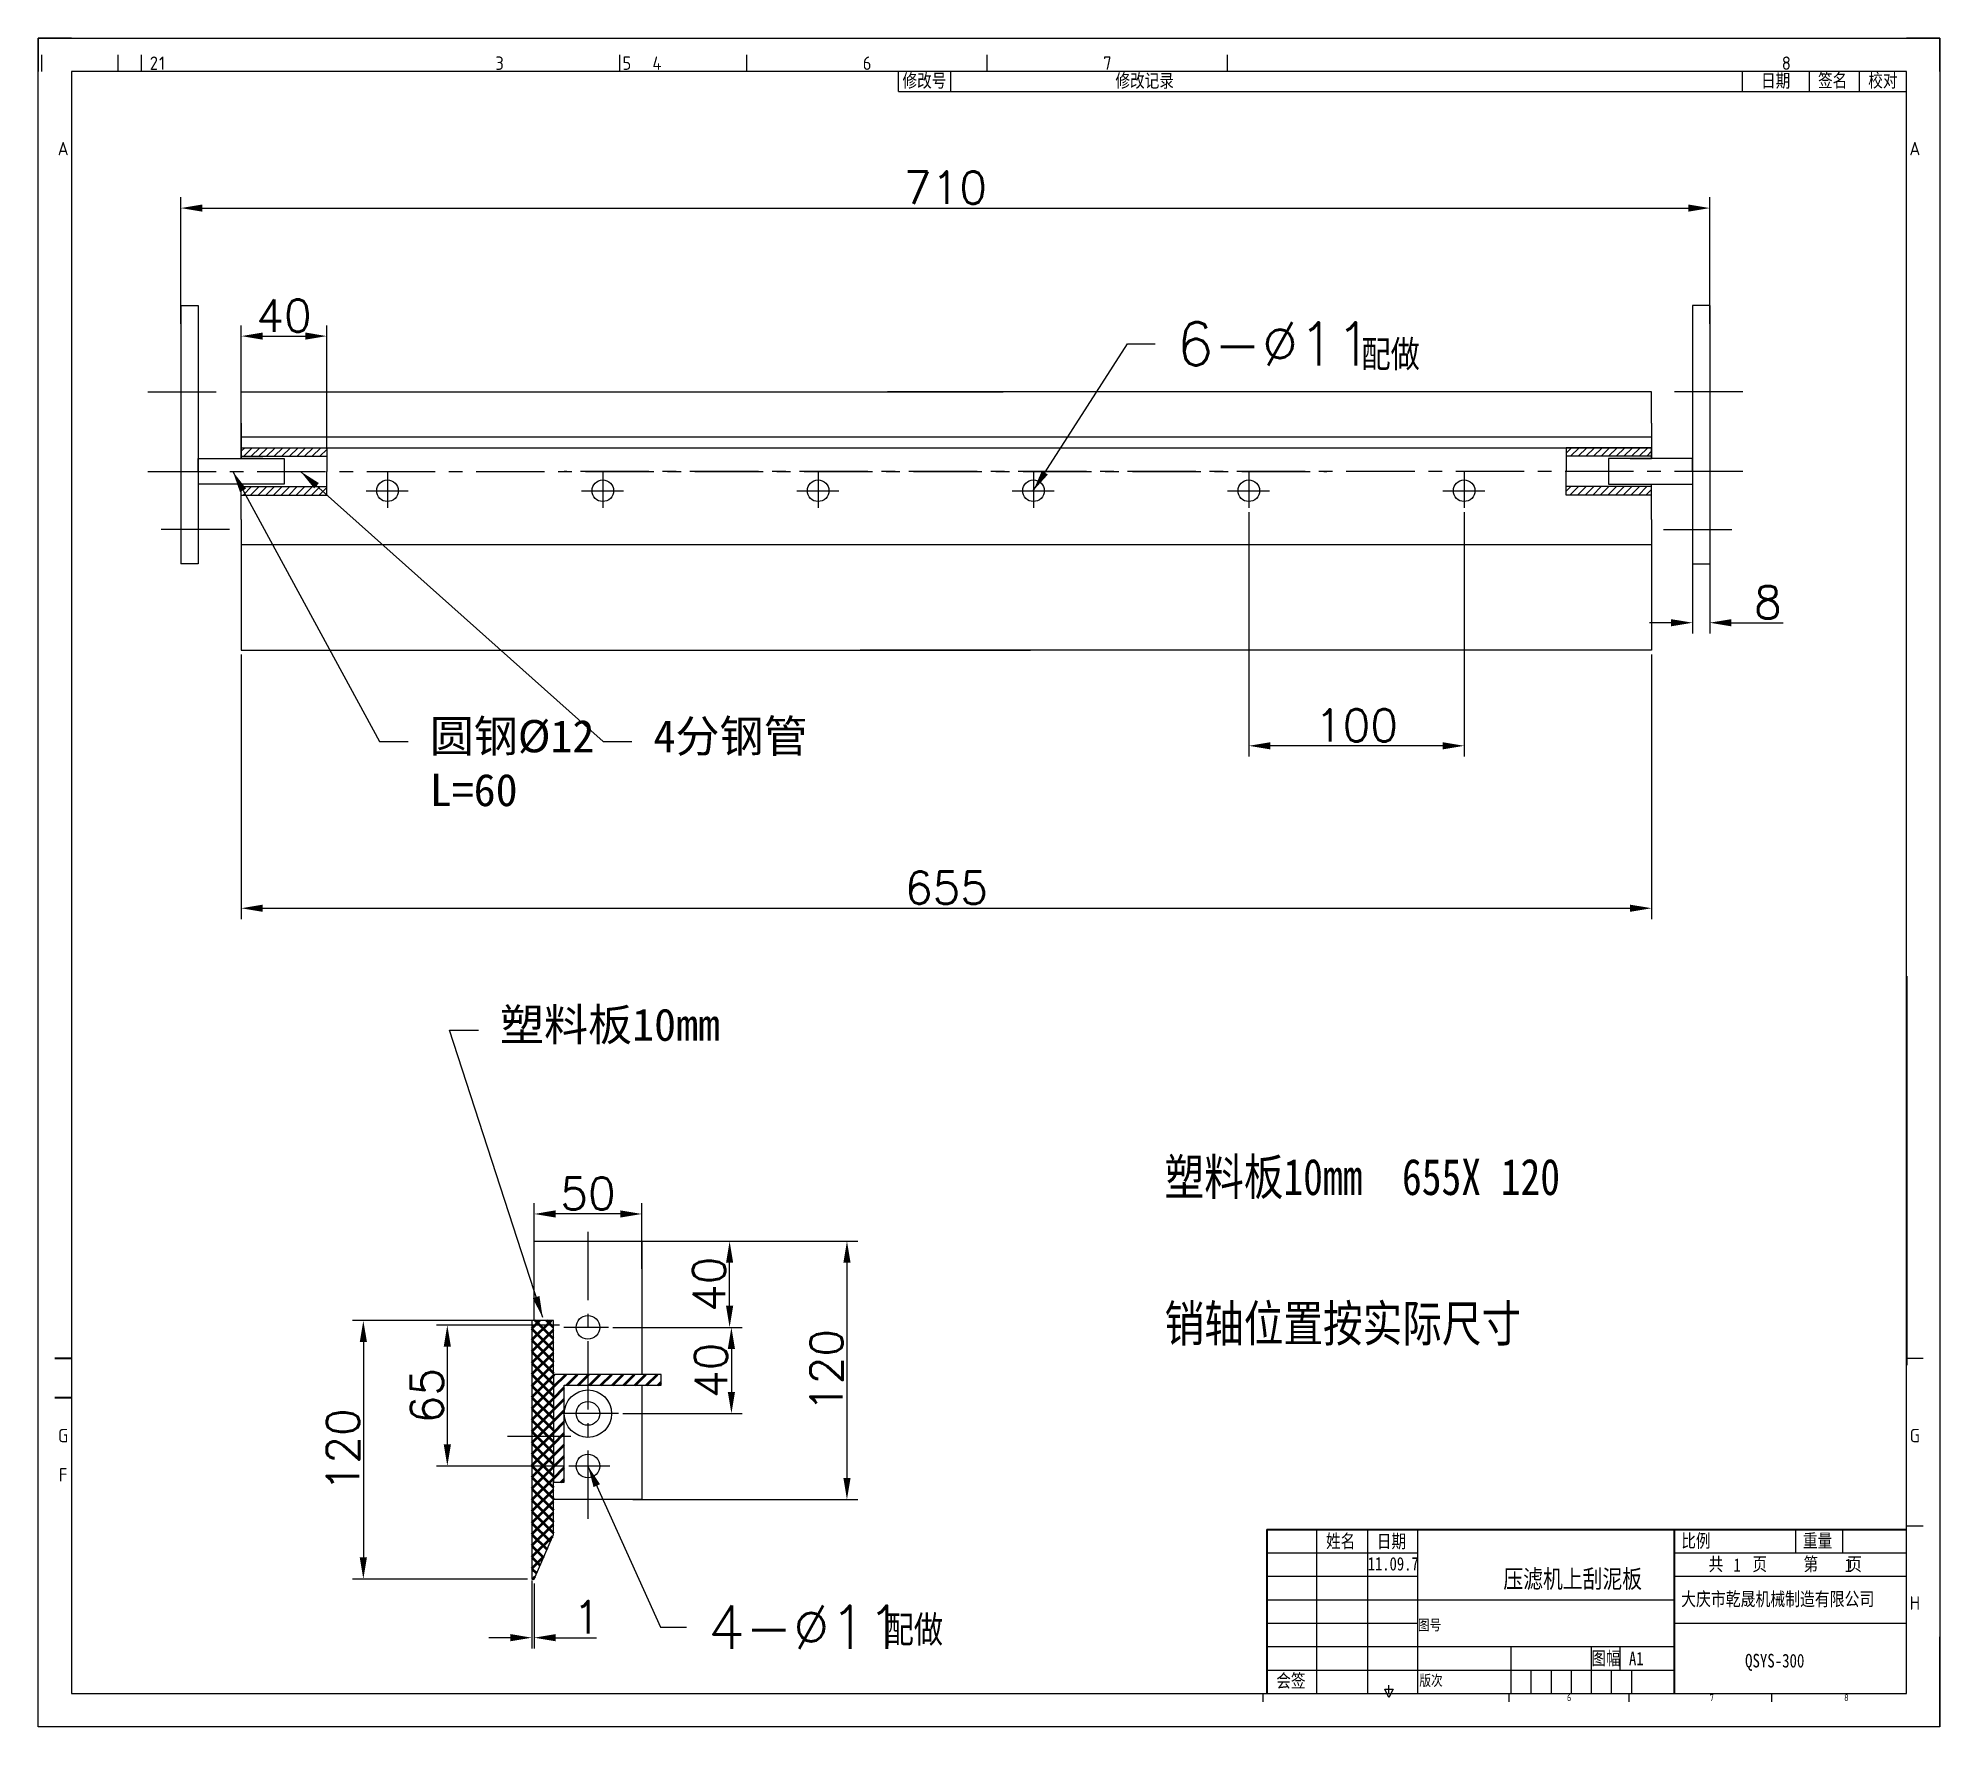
# Model space of a CAD drawing. Header units: inches. Extents: x -166203 to -65610, y -6981 to 11093.
# Drawn here: x -90611 to -89728, y -186 to 598 of the extents above; entities that cross this region are included whole.
import ezdxf
from ezdxf.enums import TextEntityAlignment as Align

# ---------------------------------------------------------------- set-up
doc = ezdxf.new("R2010")
doc.units = ezdxf.units.IN
doc.header["$MEASUREMENT"] = 0
doc.linetypes.add('CENTERX2', pattern=[101.6, 63.5, -12.7, 12.7, -12.7])
doc.layers.get('0').update_dxf_attribs({"lineweight": 25})
doc.layers.get('Defpoints').update_dxf_attribs({"color": 5})
doc.layers.add('BODY', color=4, linetype='Continuous', lineweight=50)
doc.layers.add('图层2', color=3, linetype='Continuous', lineweight=40)
doc.layers.add('FRAME035', color=2, linetype='Continuous')
doc.layers.add('中心线', color=1, linetype='CENTERX2')
doc.styles.add('ISOCP', font='isocp.shx')
doc.styles.get("Standard").update_dxf_attribs({"font": 'txt.shx', "bigfont": 'whgtxt.shx'})
doc.styles.add('STYLE1', font='SIMFANG.TTF', dxfattribs={"width": 0.8, "height": 4})
doc.dimstyles.get("Standard").update_dxf_attribs({"dimtxt": 15, "dimasz": 10, "dimexe": 5, "dimexo": 2, "dimgap": 2, "dimtad": 1, "dimdec": 0, "dimzin": 0, "dimdsep": 46, "dimtxsty": 'Standard', "dimcen": 0.09, "dimclrd": 4, "dimclre": 4, "dimclrt": 4, "dimadec": 1, "dimazin": 0, "dimtfac": 1, "dimtdec": 0, "dimtofl": 0, "dimtmove": 0, "dimatfit": 3, "dimfxl": 0, "dimtolj": 1, "dimtzin": 0, "dimarcsym": 0})

msp = doc.modelspace()

# ---------------------------------------------------------------- texts
at = {"color": 3, "linetype": 'Continuous', "style": 'ISOCP'}
for s, height, p in [('2', 6.22, (-90557.01, 586.69)), ('1', 6.22, (-90553.23, 586.69)), ('3', 6.22, (-90396.46, 586.69)), ('5', 6.22, (-90337.37, 586.69)), ('4', 6.22, (-90323.38, 586.69)), ('6', 6.22, (-90225.78, 586.69)), ('7', 6.22, (-90114.2, 586.69)), ('8', 6.22, (-89798.91, 586.69)), ('A', 6.22, (-90599.15, 547.03)), ('A', 6.22, (-89739.23, 547.03)), ('G', 6.22, (-89739.23, -50.59)), ('H', 6.22, (-89739.23, -128.35)), ('6', 3.11, (-89899.77, -172.28)), ('7', 3.11, (-89833.54, -172.28)), ('8', 3.11, (-89771.01, -172.28))]:
    msp.add_text(s, height=height, dxfattribs=at).set_placement(p, align=Align.MIDDLE)
at = {"color": 3, "linetype": 'Continuous', "style": 'STYLE1', "width": 0.8}
for s, height, p in [('修改号', 6.221, (-90209.35, 575.47)), ('修改记录', 6.221, (-90110.47, 575.47)), ('日期', 6.221, (-89810.65, 575.47)), ('签名', 6.221, (-89784.19, 575.57)), ('校对', 6.221, (-89760.86, 575.54)), ('配做', 12.442, (-89996.26, 445.44)), ('塑料板10mm  655X 120', 16.8609, (-90087.65, 61.12)), ('销轴位置按实际尺寸', 16.861, (-90087.65, -6.95)), ('姓名', 6.221, (-90012.66, -102.67)), ('日期', 6.221, (-89989.09, -102.77)), ('比例', 6.221, (-89847.68, -102.53)), ('重量', 6.221, (-89791.18, -102.5)), ('11.09.7', 6.221, (-89993.32, -113.24)), ('压滤机上刮泥板', 8.43, (-89930.32, -121.35)), ('1', 6.22, (-89823.42, -113.83)), ('1', 6.22, (-89771.8, -113.97)), ('大庆市乾晟机械制造有限公司', 6.3228, (-89847.75, -129.63)), ('配做', 12.442, (-90217.68, -146.8)), ('图号', 4.977, (-89970, -141.02)), ('图幅', 6.221, (-89889.45, -157.1)), ('A1', 6.221, (-89871.98, -157.21)), ('QSYS-300', 6.323, (-89818.06, -158.27)), ('会签', 6.221, (-90035.78, -167.53)), ('版次', 4.977, (-89969.35, -166.76))]:
    msp.add_text(s, height=height, dxfattribs=at).set_placement(p)
at = {"color": 2, "linetype": 'Continuous', "style": 'STYLE1', "width": 0.8}
msp.add_text('共    页     第    页', height=6.2208, dxfattribs=at).set_placement((-89834.98, -113.36))
at = {"color": 4, "ltscale": 0.5, "attachment_point": 1}
for s, insert, char_height, width in [('\\A1;6-%%c11', (-90082.03, 466.35), 20, 25), ('{\\fSimSun|b0|i0|c134|p2;圆钢%%c12 L=60}', (-90428.91, 281.7), 15, 105.5686), ('{\\fSimSun|b0|i0|c134|p2;4分钢管}', (-90324.99, 281.7), 15, 105.5686), ('{\\fSimSun|b0|i0|c134|p2;塑料板10mm}', (-90396.3, 147.72), 15, 183.4231), ('\\A1;4-%%C11', (-90299.73, -129.55), 20, 25)]:
    msp.add_mtext(s, dxfattribs=dict(at, insert=insert, char_height=char_height, width=width))
at = {"layer": '图层2', "color": 3, "linetype": 'Continuous', "style": 'ISOCP'}
for s, p in [('G', (-90599.15, -50.59)), ('F', (-90599.15, -68.83))]:
    msp.add_text(s, height=6.22, dxfattribs=at).set_placement(p, align=Align.MIDDLE)

# ---------------------------------------------------------------- blocks, each defined once
blk = doc.blocks.new('*D246')
at = {"color": 4, "lineweight": -2, "ltscale": 0.5}
for p, q in [((-90516.45, 312.14), (-90516.45, 189.28)), ((-89861.45, 312.14), (-89861.45, 189.28)), ((-90506.45, 194.28), (-89871.45, 194.28))]:
    blk.add_line(p, q, dxfattribs=at)
at = {"color": 4, "ltscale": 0.5}
for points in [[(-90506.45, 195.94), (-90506.45, 192.61), (-90516.45, 194.28)], [(-89871.45, 195.94), (-89871.45, 192.61), (-89861.45, 194.28)]]:
    blk.add_solid(points, dxfattribs=at)
at = {"layer": 'Defpoints', "color": 0, "ltscale": 0.5}
for p in [(-90516.45, 314.14), (-89861.45, 314.14), (-89861.45, 194.28)]:
    blk.add_point(p, dxfattribs=at)
at = {"color": 4, "ltscale": 0.5, "insert": (-90188.95, 203.78), "char_height": 15, "attachment_point": 5}
blk.add_mtext('\\A1;655', dxfattribs=at)
blk = doc.blocks.new('*D247')
at = {"color": 4, "lineweight": -2, "ltscale": 0.5}
for p, q in [((-90544.45, 465.58), (-90544.45, 524.4)), ((-89834.45, 465.58), (-89834.45, 524.4)), ((-90534.45, 519.4), (-89844.45, 519.4))]:
    blk.add_line(p, q, dxfattribs=at)
at = {"color": 4, "ltscale": 0.5}
for points in [[(-90534.45, 521.07), (-90534.45, 517.73), (-90544.45, 519.4)], [(-89844.45, 521.07), (-89844.45, 517.73), (-89834.45, 519.4)]]:
    blk.add_solid(points, dxfattribs=at)
at = {"layer": 'Defpoints', "color": 0, "ltscale": 0.5}
for p in [(-89834.45, 519.4), (-90544.45, 463.58), (-89834.45, 463.58)]:
    blk.add_point(p, dxfattribs=at)
at = {"color": 4, "ltscale": 0.5, "insert": (-90189.45, 528.9), "char_height": 15, "attachment_point": 5}
blk.add_mtext('\\A1;710', dxfattribs=at)
blk = doc.blocks.new('*D249')
at = {"color": 4, "lineweight": -2, "ltscale": 0.5}
for p, q in [((-90048.54, 378.14), (-90048.54, 264.7)), ((-89948.54, 378.14), (-89948.54, 264.7)), ((-89958.54, 269.7), (-90038.54, 269.7))]:
    blk.add_line(p, q, dxfattribs=at)
at = {"color": 4, "ltscale": 0.5}
for points in [[(-90038.54, 271.37), (-90038.54, 268.04), (-90048.54, 269.7)], [(-89958.54, 271.37), (-89958.54, 268.04), (-89948.54, 269.7)]]:
    blk.add_solid(points, dxfattribs=at)
at = {"layer": 'Defpoints', "color": 0, "ltscale": 0.5}
for p in [(-90048.54, 380.14), (-89948.54, 380.14), (-90048.54, 269.7)]:
    blk.add_point(p, dxfattribs=at)
at = {"color": 4, "ltscale": 0.5, "insert": (-89998.54, 279.2), "char_height": 15, "attachment_point": 5}
blk.add_mtext('\\A1;100', dxfattribs=at)
blk = doc.blocks.new('*D250')
at = {"color": 4, "lineweight": -2, "ltscale": 0.5}
for p, q in [((-90516.45, 407.64), (-90516.45, 464.95)), ((-90506.45, 459.95), (-90486.72, 459.95)), ((-90476.72, 407.64), (-90476.72, 464.95))]:
    blk.add_line(p, q, dxfattribs=at)
at = {"color": 4, "ltscale": 0.5}
for points in [[(-90506.45, 461.62), (-90506.45, 458.28), (-90516.45, 459.95)], [(-90486.72, 461.62), (-90486.72, 458.28), (-90476.72, 459.95)]]:
    blk.add_solid(points, dxfattribs=at)
at = {"layer": 'Defpoints', "color": 0, "ltscale": 0.5}
for p in [(-90476.72, 459.95), (-90516.45, 405.64), (-90476.72, 405.64)]:
    blk.add_point(p, dxfattribs=at)
at = {"color": 4, "ltscale": 0.5, "insert": (-90496.59, 469.45), "char_height": 15, "attachment_point": 5}
blk.add_mtext('\\A1;40', dxfattribs=at)
blk = doc.blocks.new('*D251')
at = {"color": 4, "lineweight": -2, "ltscale": 0.5}
for p, q in [((-90334.61, 39.67), (-90230.15, 39.67)), ((-90235.15, 29.67), (-90235.15, -70.33)), ((-90334.61, -80.33), (-90230.15, -80.33))]:
    blk.add_line(p, q, dxfattribs=at)
at = {"color": 4, "ltscale": 0.5}
for points in [[(-90236.81, 29.67), (-90233.48, 29.67), (-90235.15, 39.67)], [(-90236.81, -70.33), (-90233.48, -70.33), (-90235.15, -80.33)]]:
    blk.add_solid(points, dxfattribs=at)
at = {"layer": 'Defpoints', "color": 0, "ltscale": 0.5}
for p in [(-90336.61, 39.67), (-90336.61, -80.33), (-90235.15, -80.33)]:
    blk.add_point(p, dxfattribs=at)
at = {"color": 4, "ltscale": 0.5, "insert": (-90244.65, -20.33), "char_height": 15, "attachment_point": 5, "rotation": 90}
blk.add_mtext('\\A1;120', dxfattribs=at)
blk = doc.blocks.new('*D252')
at = {"color": 4, "lineweight": -2, "ltscale": 0.5}
for p, q in [((-90380.44, 26.82), (-90380.44, 57.32)), ((-90330.44, 26.82), (-90330.44, 57.32)), ((-90340.44, 52.32), (-90370.44, 52.32))]:
    blk.add_line(p, q, dxfattribs=at)
at = {"color": 4, "ltscale": 0.5}
for points in [[(-90370.44, 53.99), (-90370.44, 50.65), (-90380.44, 52.32)], [(-90340.44, 53.99), (-90340.44, 50.65), (-90330.44, 52.32)]]:
    blk.add_solid(points, dxfattribs=at)
at = {"layer": 'Defpoints', "color": 0, "ltscale": 0.5}
for p in [(-90380.44, 52.32), (-90380.44, 24.82), (-90330.44, 24.82)]:
    blk.add_point(p, dxfattribs=at)
at = {"color": 4, "ltscale": 0.5, "insert": (-90355.44, 61.82), "char_height": 15, "attachment_point": 5}
blk.add_mtext('\\A1;50', dxfattribs=at)
blk = doc.blocks.new('*D253')
at = {"color": 4, "lineweight": -2, "ltscale": 0.5}
for p, q in [((-90343.88, 39.67), (-90284.65, 39.67)), ((-90289.65, 9.67), (-90289.65, 29.67)), ((-90343.88, -0.33), (-90284.65, -0.33))]:
    blk.add_line(p, q, dxfattribs=at)
at = {"color": 4, "ltscale": 0.5}
for points in [[(-90291.31, 29.67), (-90287.98, 29.67), (-90289.65, 39.67)], [(-90291.31, 9.67), (-90287.98, 9.67), (-90289.65, -0.33)]]:
    blk.add_solid(points, dxfattribs=at)
at = {"layer": 'Defpoints', "color": 0, "ltscale": 0.5}
for p in [(-90345.88, 39.67), (-90289.65, 39.67), (-90345.88, -0.33)]:
    blk.add_point(p, dxfattribs=at)
at = {"color": 4, "ltscale": 0.5, "insert": (-90299.15, 19.67), "char_height": 15, "attachment_point": 5, "rotation": 90}
blk.add_mtext('\\A1;40', dxfattribs=at)
blk = doc.blocks.new('*D254')
at = {"color": 4, "lineweight": -2, "ltscale": 0.5}
for p, q in [((-90312.26, -0.33), (-90283.82, -0.33)), ((-90288.82, -10.33), (-90288.82, -30.33)), ((-90339.2, -40.33), (-90283.82, -40.33))]:
    blk.add_line(p, q, dxfattribs=at)
at = {"color": 4, "ltscale": 0.5}
for points in [[(-90290.49, -10.33), (-90287.15, -10.33), (-90288.82, -0.33)], [(-90290.49, -30.33), (-90287.15, -30.33), (-90288.82, -40.33)]]:
    blk.add_solid(points, dxfattribs=at)
at = {"layer": 'Defpoints', "color": 0, "ltscale": 0.5}
for p in [(-90314.26, -0.33), (-90341.2, -40.33), (-90288.82, -40.33)]:
    blk.add_point(p, dxfattribs=at)
at = {"color": 4, "ltscale": 0.5, "insert": (-90298.32, -20.33), "char_height": 15, "attachment_point": 5, "rotation": 90}
blk.add_mtext('\\A1;40', dxfattribs=at)
blk = doc.blocks.new('*D255')
at = {"color": 4, "lineweight": -2, "ltscale": 0.5}
for p, q in [((-90368.66, 0.67), (-90425.74, 0.67)), ((-90420.74, -9.33), (-90420.74, -54.72)), ((-90366.36, -64.72), (-90425.74, -64.72))]:
    blk.add_line(p, q, dxfattribs=at)
at = {"color": 4, "ltscale": 0.5}
for points in [[(-90422.41, -9.33), (-90419.08, -9.33), (-90420.74, 0.67)], [(-90422.41, -54.72), (-90419.08, -54.72), (-90420.74, -64.72)]]:
    blk.add_solid(points, dxfattribs=at)
at = {"layer": 'Defpoints', "color": 0, "ltscale": 0.5}
for p in [(-90366.66, 0.67), (-90420.74, -64.72), (-90364.36, -64.72)]:
    blk.add_point(p, dxfattribs=at)
at = {"color": 4, "ltscale": 0.5, "insert": (-90430.24, -32.02), "char_height": 15, "attachment_point": 5, "rotation": 90}
blk.add_mtext('\\A1;65', dxfattribs=at)
blk = doc.blocks.new('*D256')
at = {"color": 4, "lineweight": -2, "ltscale": 0.5}
for p, q in [((-90379.74, 2.8), (-90464.74, 2.8)), ((-90459.74, -7.2), (-90459.74, -107.2)), ((-90383.44, -117.2), (-90464.74, -117.2))]:
    blk.add_line(p, q, dxfattribs=at)
at = {"color": 4, "ltscale": 0.5}
for points in [[(-90461.4, -7.2), (-90458.07, -7.2), (-90459.74, 2.8)], [(-90461.4, -107.2), (-90458.07, -107.2), (-90459.74, -117.2)]]:
    blk.add_solid(points, dxfattribs=at)
at = {"layer": 'Defpoints', "color": 0, "ltscale": 0.5}
for p in [(-90377.74, 2.8), (-90459.74, -117.2), (-90381.44, -117.2)]:
    blk.add_point(p, dxfattribs=at)
at = {"color": 4, "ltscale": 0.5, "insert": (-90469.24, -57.2), "char_height": 15, "attachment_point": 5, "rotation": 90}
blk.add_mtext('\\A1;120', dxfattribs=at)
blk = doc.blocks.new('*D257')
at = {"color": 4, "lineweight": -2, "ltscale": 0.5}
for p, q in [((-89842.45, 356.37), (-89842.45, 321.86)), ((-89834.45, 356.37), (-89834.45, 321.86)), ((-89852.45, 326.86), (-89862.45, 326.86)), ((-89824.45, 326.86), (-89800.45, 326.86))]:
    blk.add_line(p, q, dxfattribs=at)
at = {"color": 4, "ltscale": 0.5}
for points in [[(-89852.45, 328.52), (-89852.45, 325.19), (-89842.45, 326.86)], [(-89824.45, 328.52), (-89824.45, 325.19), (-89834.45, 326.86)]]:
    blk.add_solid(points, dxfattribs=at)
at = {"layer": 'Defpoints', "color": 0, "ltscale": 0.5}
for p in [(-89842.45, 358.37), (-89834.45, 358.37), (-89834.45, 326.86)]:
    blk.add_point(p, dxfattribs=at)
at = {"color": 4, "ltscale": 0.5, "insert": (-89807.45, 336.36), "char_height": 15, "attachment_point": 5}
blk.add_mtext('\\A1;8', dxfattribs=at)
blk = doc.blocks.new('*D268')
at = {"color": 4, "lineweight": -2, "ltscale": 0.5}
for p, q in [((-90381.44, -117.88), (-90381.44, -149.44)), ((-90380.44, -119.2), (-90380.44, -149.44)), ((-90391.44, -144.44), (-90401.44, -144.44)), ((-90370.44, -144.44), (-90351.44, -144.44))]:
    blk.add_line(p, q, dxfattribs=at)
at = {"color": 4, "ltscale": 0.5}
for points in [[(-90391.44, -142.77), (-90391.44, -146.1), (-90381.44, -144.44)], [(-90370.44, -142.77), (-90370.44, -146.1), (-90380.44, -144.44)]]:
    blk.add_solid(points, dxfattribs=at)
at = {"layer": 'Defpoints', "color": 0, "ltscale": 0.5}
for p in [(-90381.44, -115.88), (-90380.44, -117.2), (-90380.44, -144.44)]:
    blk.add_point(p, dxfattribs=at)
at = {"color": 4, "ltscale": 0.5, "insert": (-90355.94, -134.94), "char_height": 15, "attachment_point": 5}
blk.add_mtext('\\A1;1', dxfattribs=at)

# ---------------------------------------------------------------- dimensions: what is measured, and where the dimension line sits
at = {"ltscale": 0.5}
for base, p1, p2, picture, middle in [((-89834.45, 519.4), (-90544.45, 463.58), (-89834.45, 463.58), '*D247', (-90189.45, 528.9)), ((-90476.72, 459.95), (-90516.45, 405.64), (-90476.72, 405.64), '*D250', (-90496.59, 469.45)), ((-90048.54, 269.7), (-89948.54, 380.14), (-90048.54, 380.14), '*D249', (-89998.54, 279.2)), ((-89834.45, 326.86), (-89842.45, 358.37), (-89834.45, 358.37), '*D257', (-89807.45, 336.36)), ((-89861.45, 194.28), (-90516.45, 314.14), (-89861.45, 314.14), '*D246', (-90188.95, 203.78)), ((-90380.44, 52.32), (-90330.44, 24.82), (-90380.44, 24.82), '*D252', (-90355.44, 61.82)), ((-90380.44, -144.44), (-90381.44, -115.88), (-90380.44, -117.2), '*D268', (-90355.94, -134.94))]:
    dim = msp.add_linear_dim(base=base, p1=p1, p2=p2, dimstyle='Standard', dxfattribs=at)
    dim.commit()
    dim.dimension.update_dxf_attribs({"geometry": picture, "text_midpoint": middle})
for base, p1, p2, picture, middle in [((-90289.65, 39.67), (-90345.88, -0.33), (-90345.88, 39.67), '*D253', (-90299.15, 19.67)), ((-90235.15, -80.33), (-90336.61, 39.67), (-90336.61, -80.33), '*D251', (-90244.65, -20.33)), ((-90459.74, -117.2), (-90377.74, 2.8), (-90381.44, -117.2), '*D256', (-90469.24, -57.2)), ((-90420.74, -64.72), (-90366.66, 0.67), (-90364.36, -64.72), '*D255', (-90430.24, -32.02)), ((-90288.82, -40.33), (-90314.26, -0.33), (-90341.2, -40.33), '*D254', (-90298.32, -20.33))]:
    dim = msp.add_linear_dim(base=base, p1=p1, p2=p2, angle=90, dimstyle='Standard', dxfattribs=at)
    dim.commit()
    dim.dimension.update_dxf_attribs({"geometry": picture, "text_midpoint": middle})

# ---------------------------------------------------------------- hatches: boundary and pattern name
at = {"ltscale": 0.5}
h = msp.add_hatch(dxfattribs=at)
h.set_pattern_fill('ANSI31', color=256, scale=20, style=0)
h.set_pattern_definition([(45, (-32.6089, 412.5144), (-1.76776695, 1.76776695), [])])
h.paths.add_polyline_path([(-90476.72, 404.14), (-90476.72, 408.14), (-90516.45, 408.14), (-90516.45, 404.14)])
h.paths.add_polyline_path([(-90516.45, 390.14), (-90516.45, 386.14), (-90476.72, 386.14), (-90476.72, 390.14)])
h = msp.add_hatch(dxfattribs=at)
h.set_pattern_fill('ANSI31', color=256, scale=20, style=0)
h.set_pattern_definition([(45, (-31.6089, 412.5144), (-1.76776695, 1.76776695), [])])
h.paths.add_polyline_path([(-89861.45, 404.14), (-89861.45, 408.14), (-89901.17, 408.14), (-89901.17, 404.14)])
h.paths.add_polyline_path([(-89901.17, 390.14), (-89901.17, 386.14), (-89861.45, 386.14), (-89861.45, 390.14)])
at = {"layer": 'BODY', "ltscale": 0.5}
h = msp.add_hatch(dxfattribs=at)
h.set_pattern_fill('ANSI37', color=256, scale=30, style=0)
h.set_pattern_definition([(45, (0, 309.2746), (-2.65165043, 2.65165043), []), (135, (0, 309.2746), (-2.65165043, -2.65165043), [])])
h.paths.add_polyline_path([(-90381.44, -51.09), (-90371.44, -51.09), (-90371.44, -22.2), (-90371.44, 2.8), (-90381.44, 2.8)])
h.paths.add_polyline_path([(-90381.44, -117.2), (-90380.44, -117.2), (-90371.44, -96.59), (-90371.44, -70.98), (-90371.44, -51.09), (-90381.44, -51.09)])
h = msp.add_hatch(dxfattribs=at)
h.set_pattern_fill('ANSI31', color=256, scale=30, style=0)
h.set_pattern_definition([(45, (0, 309.2746), (-2.65165043, 2.65165043), [])])
h.paths.add_polyline_path([(-90321.44, -22.2), (-90355.44, -22.2), (-90355.44, -27.2), (-90321.44, -27.2)])
h.paths.add_polyline_path([(-90366.44, -27.2), (-90355.44, -27.2), (-90355.44, -22.2), (-90371.44, -22.2), (-90371.44, -51.09), (-90366.44, -51.09), (-90366.44, -29.97)])
h.paths.add_polyline_path([(-90371.44, -72.2), (-90366.44, -72.2), (-90366.44, -51.09), (-90371.44, -51.09)])

# ---------------------------------------------------------------- linework, layer by layer
at = {"color": 3, "linetype": 'Continuous'}
for p, q in [((-90610.81, 598.36), (-90610.81, 582.8)), ((-90595.26, 598.36), (-90610.81, 598.36)), ((-89727.56, 598.36), (-89743.12, 598.36)), ((-89727.56, 582.8), (-89727.56, 598.36)), ((-90609.02, 582.8), (-90609.02, 590.58)), ((-90573.67, 582.8), (-90573.67, 590.58)), ((-90562.83, 582.8), (-90562.83, 590.58)), ((-90340.66, 582.8), (-90340.66, 590.58)), ((-90281.58, 582.8), (-90281.58, 590.58)), ((-90169.99, 582.8), (-90169.99, 590.58)), ((-90058.41, 582.8), (-90058.41, 590.58)), ((-89735.34, -14.82), (-89743.12, -14.82)), ((-90016.9, -170.34), (-90016.9, -94.13)), ((-89993.33, -170.34), (-89993.33, -94.13)), ((-89794.44, -105.02), (-89794.44, -94.13)), ((-89772.66, -105.02), (-89772.66, -94.13)), ((-89735.34, -92.58), (-89743.12, -92.58)), ((-90040.22, -105.02), (-89970, -105.02)), ((-89850.94, -105.02), (-89743.12, -105.02)), ((-90040.22, -115.91), (-89970, -115.91)), ((-89850.94, -115.91), (-89743.12, -115.91)), ((-90040.22, -126.79), (-89970, -126.79)), ((-90040.22, -137.68), (-89970, -137.68)), ((-90040.22, -148.57), (-89970, -148.57)), ((-89926.69, -170.34), (-89926.69, -148.57)), ((-89889.37, -170.34), (-89889.37, -148.57)), ((-89876.26, -148.57), (-89876.26, -159.45)), ((-90040.22, -159.45), (-89850.94, -159.45)), ((-89983.46, -170.34), (-89983.46, -166.45)), ((-89917.36, -170.34), (-89917.36, -159.45)), ((-89908.03, -170.34), (-89908.03, -159.45)), ((-89898.7, -170.34), (-89898.7, -159.45)), ((-89880.04, -170.34), (-89880.04, -159.45)), ((-89870.71, -170.34), (-89870.71, -159.45)), ((-90041.89, -174.23), (-90041.89, -170.34)), ((-89983.46, -172.28), (-89985.4, -168.4)), ((-89985.4, -168.4), (-89981.52, -168.4)), ((-89981.52, -168.4), (-89983.46, -172.28)), ((-89927.67, -174.23), (-89927.67, -170.34)), ((-89871.87, -174.23), (-89871.87, -170.34)), ((-89805.64, -174.23), (-89805.64, -170.34)), ((-89727.56, -185.89), (-89727.56, -170.34)), ((-89727.56, -185.89), (-89743.12, -185.89))]:
    msp.add_line(p, q, dxfattribs=at)
at = {"color": 2, "linetype": 'Continuous'}
for p, q in [((-89743.12, 582.8), (-90595.26, 582.8)), ((-90595.26, 582.8), (-90595.26, -170.34)), ((-90211.2, 573.47), (-90211.2, 582.8)), ((-90186.94, 573.47), (-90186.94, 582.8)), ((-89819.32, 573.47), (-89819.32, 582.8)), ((-89788.22, 573.47), (-89788.22, 582.8)), ((-89764.89, 573.47), (-89764.89, 582.8)), ((-89743.12, -170.34), (-89743.12, 582.8)), ((-90211.2, 573.47), (-89743.12, 573.47)), ((-90040.22, -94.13), (-89743.12, -94.13)), ((-89970, -170.34), (-89970, -94.13)), ((-89970, -126.79), (-89850.94, -126.79)), ((-89850.94, -137.68), (-89743.12, -137.68)), ((-89970, -148.57), (-89850.94, -148.57)), ((-89727.56, -185.89), (-89727.56, -143.98)), ((-90595.26, -170.34), (-89743.12, -170.34))]:
    msp.add_line(p, q, dxfattribs=at)
at = {"ltscale": 0.5}
for p, q in [((-90544.45, 474.14), (-90536.45, 474.14)), ((-90544.45, 474.14), (-90544.45, 354.14)), ((-90536.45, 474.14), (-90536.45, 354.14)), ((-89834.45, 474.14), (-89842.45, 474.14)), ((-89842.45, 474.14), (-89842.45, 354.14)), ((-89834.45, 474.14), (-89834.45, 354.14)), ((-90516.45, 419.48), (-90516.45, 434.14)), ((-90516.45, 434.14), (-90162.56, 434.14)), ((-89861.45, 434.14), (-90216.34, 434.14)), ((-89861.45, 419.48), (-89861.45, 434.14)), ((-90516.45, 419.48), (-90516.45, 403.14)), ((-89861.45, 419.48), (-89861.45, 403.14)), ((-90516.45, 413.14), (-89861.45, 413.14)), ((-90516.45, 403.14), (-90516.45, 408.14)), ((-90516.45, 408.14), (-89861.45, 408.14)), ((-90476.72, 408.14), (-90476.72, 397.14)), ((-89861.45, 408.14), (-89901.17, 408.14)), ((-89901.17, 408.14), (-89901.17, 397.14)), ((-89861.45, 403.14), (-89861.45, 408.14)), ((-90536.45, 397.14), (-90536.45, 403.14)), ((-90536.45, 403.14), (-90496.45, 403.14)), ((-90536.45, 403.14), (-90506.45, 403.14)), ((-90516.45, 404.14), (-90476.72, 404.14)), ((-90506.45, 403.14), (-90516.45, 403.14)), ((-90496.45, 403.14), (-90496.45, 391.14)), ((-89861.45, 404.14), (-89901.17, 404.14)), ((-89842.45, 403.14), (-89881.45, 403.14)), ((-89881.45, 403.14), (-89881.45, 391.14)), ((-89842.45, 403.14), (-89871.45, 403.14)), ((-89871.45, 403.14), (-89861.45, 403.14)), ((-89842.45, 397.14), (-89842.45, 403.14)), ((-90496.45, 391.14), (-90536.45, 391.14)), ((-90516.45, 374.81), (-90516.45, 391.14)), ((-90516.45, 390.14), (-90476.72, 390.14)), ((-90476.72, 386.14), (-90476.72, 397.14)), ((-89901.17, 386.14), (-89901.17, 397.14)), ((-89861.45, 390.14), (-89901.17, 390.14)), ((-89881.45, 391.14), (-89842.45, 391.14)), ((-89861.45, 374.81), (-89861.45, 391.14)), ((-90516.45, 386.14), (-90476.72, 386.14)), ((-89861.45, 386.14), (-89901.17, 386.14)), ((-90516.45, 374.81), (-90516.45, 314.14)), ((-89861.45, 374.81), (-89861.45, 314.14)), ((-90516.45, 363.14), (-89861.45, 363.14)), ((-90536.45, 354.14), (-90544.45, 354.14)), ((-89842.45, 354.14), (-89834.45, 354.14)), ((-90516.45, 314.14), (-90149.93, 314.14)), ((-89861.45, 314.14), (-90228.97, 314.14)), ((-90371.44, 2.8), (-90381.44, 2.8)), ((-90381.44, 2.8), (-90381.44, -117.2)), ((-90371.44, -22.2), (-90371.44, 2.8)), ((-90321.44, -22.2), (-90371.44, -22.2)), ((-90371.44, -22.2), (-90371.44, -72.2)), ((-90321.44, -27.2), (-90321.44, -22.2)), ((-90366.44, -40.42), (-90366.44, -27.2)), ((-90366.44, -27.2), (-90321.44, -27.2)), ((-90366.44, -72.2), (-90366.44, -29.97)), ((-90371.44, -96.59), (-90371.44, -70.98)), ((-90371.44, -72.2), (-90366.44, -72.2)), ((-90330.44, -80.33), (-90371.44, -80.33)), ((-90380.44, -117.2), (-90371.44, -96.59)), ((-90381.44, -117.2), (-90380.44, -117.2))]:
    msp.add_line(p, q, dxfattribs=at)
at = {"ltscale": 2}
for p, q in [((-90380.44, 39.67), (-90330.44, 39.67)), ((-90380.44, 2.8), (-90380.44, 39.67)), ((-90330.44, 39.67), (-90330.44, -22.2)), ((-90330.44, -27.2), (-90330.44, -80.33))]:
    msp.add_line(p, q, dxfattribs=at)
at = {"ltscale": 0.5}
for centre, radius in [((-90448.54, 388.14), 5), ((-90348.54, 388.14), 5), ((-90248.54, 388.14), 5), ((-90148.54, 388.14), 5), ((-90048.54, 388.14), 5), ((-89948.54, 388.14), 5), ((-90355.44, -40.42), 11)]:
    msp.add_circle(centre, radius, dxfattribs=at)
at = {"ltscale": 2}
for centre in [(-90355.44, -0.33), (-90355.44, -40.33), (-90355.44, -64.72)]:
    msp.add_circle(centre, 5.5, dxfattribs=at)
at = {"layer": 'FRAME035', "color": 3}
for p, q in [((-90610.81, 598.36), (-89727.56, 598.36)), ((-90610.81, -185.89), (-90610.81, 598.36)), ((-89727.56, 598.36), (-89727.56, -185.89)), ((-89727.56, -185.89), (-90610.81, -185.89))]:
    msp.add_line(p, q, dxfattribs=at)
at = {"layer": '中心线', "ltscale": 0.5}
for p, q in [((-90559.79, 434.14), (-90521.89, 434.14)), ((-89819.1, 434.14), (-89856.01, 434.14)), ((-90559.79, 397.14), (-90012.37, 397.14)), ((-90448.54, 397.14), (-90448.54, 380.14)), ((-89819.1, 397.14), (-90366.53, 397.14)), ((-90348.54, 397.14), (-90348.54, 380.14)), ((-90248.54, 397.14), (-90248.54, 380.14)), ((-90148.54, 397.14), (-90148.54, 380.14)), ((-90048.54, 397.14), (-90048.54, 380.14)), ((-89948.54, 397.14), (-89948.54, 380.14)), ((-90458.43, 388.14), (-90438.85, 388.14)), ((-90358.43, 388.14), (-90338.85, 388.14)), ((-90258.43, 388.14), (-90238.85, 388.14)), ((-90158.43, 388.14), (-90138.85, 388.14)), ((-90058.43, 388.14), (-90038.85, 388.14)), ((-89958.43, 388.14), (-89938.85, 388.14)), ((-90521.89, 370.14), (-90559.16, 370.14)), ((-89856.01, 370.14), (-89819.73, 370.14)), ((-90355.44, 44.03), (-90355.44, -93.13)), ((-90345.88, -0.33), (-90366.66, -0.33)), ((-90341.2, -40.33), (-90367.43, -40.33)), ((-90363.32, -51.09), (-90392.76, -51.09)), ((-90345.28, -64.72), (-90364.36, -64.72))]:
    msp.add_line(p, q, dxfattribs=at)
at = {"layer": '图层2', "ltscale": 2}
for p, q in [((-89743.12, 162.75), (-89743.12, -17.93)), ((-90040.22, -94.13), (-90040.22, -170.34)), ((-89850.94, -94.13), (-89850.94, -170.34))]:
    msp.add_line(p, q, dxfattribs=at)
at = {"layer": '图层2', "color": 3, "linetype": 'Continuous'}
for p, q in [((-90595.26, -14.82), (-90603.04, -14.82)), ((-90595.26, -33.06), (-90603.04, -33.06))]:
    msp.add_line(p, q, dxfattribs=at)
at = {"layer": '图层2', "ltscale": 10}
msp.add_line((-90040.22, -94.13), (-89743.12, -94.13), dxfattribs=at)

msp.set_redraw_order([(e.dxf.handle, doc.entitydb.next_handle()) for e in msp.query("TEXT MTEXT ATTDEF DIMENSION ARC_DIMENSION")])  # texts and dimensions are drawn at this point

# ---------------------------------------------------------------- leaders
at = {"ltscale": 0.5, "annotation_type": 0, "has_hookline": 1, "hookline_direction": 0}
for points, text_width in [([(-90148.64, 388.14), (-90104.81, 456.35), (-90092.03, 456.35)], 80), ([(-90520.38, 397.14), (-90452.29, 271.7), (-90438.91, 271.7)], 70.75), ([(-90488.95, 397.14), (-90348.37, 271.7), (-90334.99, 271.7)], 72.75), ([(-90376.44, 4.19), (-90419.68, 137.72), (-90406.3, 137.72)], 105.33), ([(-90355.44, -64.72), (-90321.75, -139.55), (-90309.73, -139.55)], 80)]:
    msp.add_leader(points, dimstyle='Standard', override={"dimgap": 10, "dimtad": 0}, dxfattribs=dict(at, text_width=text_width))

doc.saveas('drawing.dxf')
